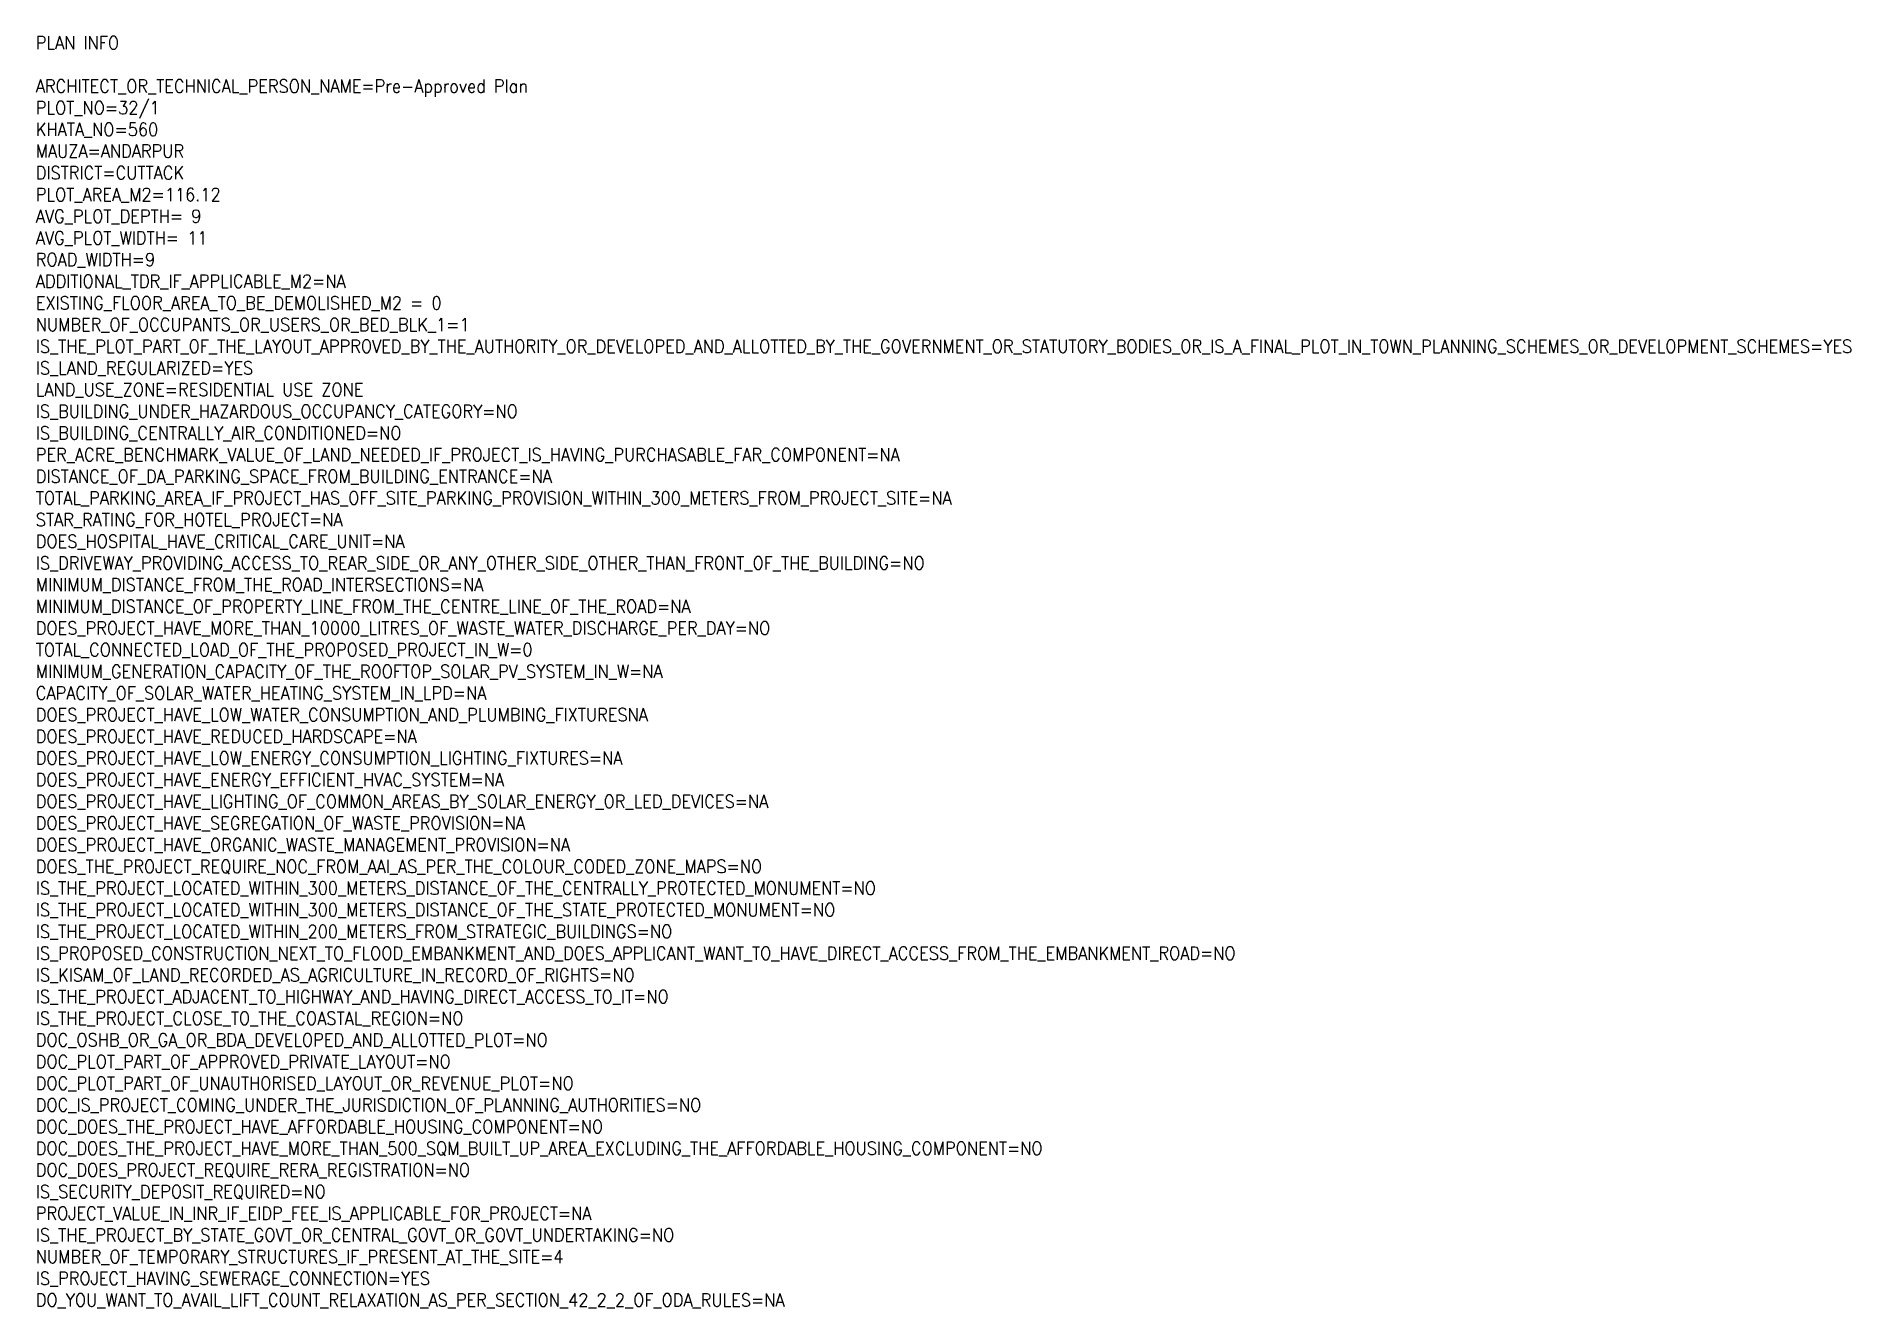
# Model space of a CAD drawing. Header units: metres. Extents: x -9628 to -9500, y 28658 to 28805.
# Drawn here: x -9628.2 to -9499.6, y 28658 to 28748.1 of the extents above; entities that cross this region are included whole.
import ezdxf

# ---------------------------------------------------------------- set-up
doc = ezdxf.new("R2010")
doc.units = ezdxf.units.M
doc.layers.add('PLAN_INFO', color=1, linetype='Continuous', lineweight=20)
doc.styles.add('style2', font='arial.ttf', dxfattribs={"height": 0.3})

msp = doc.modelspace()

# ---------------------------------------------------------------- texts
at = {"layer": 'PLAN_INFO', "linetype": 'Continuous', "insert": (-9628.19854, 28748.13634), "char_height": 0.9217152, "attachment_point": 1, "style": 'style2'}
msp.add_mtext_dynamic_manual_height_columns('{\\Fstandard|c0;PLAN INFO\\P\\PARCHITECT_OR_TECHNICAL_PERSON_NAME=Pre-Approved Plan\\PPLOT_NO=32/1\\PKHATA_NO=560\\PMAUZA=ANDARPUR\\PDISTRICT=CUTTACK\\PPLOT_AREA_M2=116.12\\PAVG_PLOT_DEPTH= 9\\PAVG_PLOT_WIDTH= 11\\P\\A1;ROAD_WIDTH=9\\PADDITIONAL_TDR_IF_APPLICABLE_M2=NA\\P\\A0;EXISTING_FLOOR_AREA_TO_BE_DEMOLISHED_M2 = 0\\PNUMBER_OF_OCCUPANTS_OR_USERS_OR_BED_BLK_1=1\\PIS_THE_PLOT_PART_OF_THE_LAYOUT_APPROVED_BY_THE_AUTHORITY_OR_DEVELOPED_AND_ALLOTTED_BY_THE_GOVERNMENT_OR_STATUTORY_BODIES_OR_IS_A_FINAL_PLOT_IN_TOWN_PLANNING_SCHEMES_OR_DEVELOPMENT_SCHEMES=YES\\P\\A1;IS_LAND_REGULARIZED=YES\\PLAND_USE_ZONE=RESIDENTIAL USE ZONE\\A0;\\PIS_BUILDING_UNDER_HAZARDOUS_OCCUPANCY_CATEGORY=NO\\PIS_BUILDING_CENTRALLY_AIR_CONDITIONED=NO\\PPER_ACRE_BENCHMARK_VALUE_OF_LAND_NEEDED_IF_PROJECT_IS_HAVING_PURCHASABLE_FAR_COMPONENT=NA\\PDISTANCE_OF_DA_PARKING_SPACE_FROM_BUILDING_ENTRANCE=NA\\PTOTAL_PARKING_AREA_IF_PROJECT_HAS_OFF_SITE_PARKING_PROVISION_WITHIN_300_METERS_FROM_PROJECT_SITE=NA\\PSTAR_RATING_FOR_HOTEL_PROJECT=NA\\PDOES_HOSPITAL_HAVE_CRITICAL_CARE_UNIT=NA\\PIS_DRIVEWAY_PROVIDING_ACCESS_TO_REAR_SIDE_OR_ANY_OTHER_SIDE_OTHER_THAN_FRONT_OF_THE_BUILDING=NO\\PMINIMUM_DISTANCE_FROM_THE_ROAD_INTERSECTIONS=NA\\PMINIMUM_DISTANCE_OF_PROPERTY_LINE_FROM_THE_CENTRE_LINE_OF_THE_ROAD=NA\\PDOES_PROJECT_HAVE_MORE_THAN_10000_LITRES_OF_WASTE_WATER_DISCHARGE_PER_DAY=NO\\PTOTAL_CONNECTED_LOAD_OF_THE_PROPOSED_PROJECT_IN_W=0\\PMINIMUM_GENERATION_CAPACITY_OF_THE_ROOFTOP_SOLAR_PV_SYSTEM_IN_W=NA\\PCAPACITY_OF_SOLAR_WATER_HEATING_SYSTEM_IN_LPD=NA\\PDOES_PROJECT_HAVE_LOW_WATER_CONSUMPTION_AND_PLUMBING_FIXTURESNA\\PDOES_PROJECT_HAVE_REDUCED_HARDSCAPE=NA\\PDOES_PROJECT_HAVE_LOW_ENERGY_CONSUMPTION_LIGHTING_FIXTURES=NA\\PDOES_PROJECT_HAVE_ENERGY_EFFICIENT_HVAC_SYSTEM=NA\\PDOES_PROJECT_HAVE_LIGHTING_OF_COMMON_AREAS_BY_SOLAR_ENERGY_OR_LED_DEVICES=NA\\PDOES_PROJECT_HAVE_SEGREGATION_OF_WASTE_PROVISION=NA\\PDOES_PROJECT_HAVE_ORGANIC_WASTE_MANAGEMENT_PROVISION=NA\\fCalibri|b0|i0|c0|p34;\\H0.91667x;\\P\\Fstandard|c0;\\H1.09091x;DOES_THE_PROJECT_REQUIRE_NOC_FROM_AAI_AS_PER_THE_COLOUR_CODED_ZONE_MAPS=NO\\PIS_THE_PROJECT_LOCATED_WITHIN_300_METERS_DISTANCE_OF_THE_CENTRALLY_PROTECTED_MONUMENT=NO\\PIS_THE_PROJECT_LOCATED_WITHIN_300_METERS_DISTANCE_OF_THE_STATE_PROTECTED_MONUMENT=NO\\PIS_THE_PROJECT_LOCATED_WITHIN_200_METERS_FROM_STRATEGIC_BUILDINGS=NO\\PIS_PROPOSED_CONSTRUCTION_NEXT_TO_FLOOD_EMBANKMENT_AND_DOES_APPLICANT_WANT_TO_HAVE_DIRECT_ACCESS_FROM_THE_EMBANKMENT_ROAD=NO\\PIS_KISAM_OF_LAND_RECORDED_AS_AGRICULTURE_IN_RECORD_OF_RIGHTS=NO\\PIS_THE_PROJECT_ADJACENT_TO_HIGHWAY_AND_HAVING_DIRECT_ACCESS_TO_IT=NO\\PIS_THE_PROJECT_CLOSE_TO_THE_COASTAL_REGION=NO\\PDOC_OSHB_OR_GA_OR_BDA_DEVELOPED_AND_ALLOTTED_PLOT=NO\\PDOC_PLOT_PART_OF_APPROVED_PRIVATE_LAYOUT=NO\\PDOC_PLOT_PART_OF_UNAUTHORISED_LAYOUT_OR_REVENUE_PLOT=NO\\PDOC_IS_PROJECT_COMING_UNDER_THE_JURISDICTION_OF_PLANNING_AUTHORITIES=NO\\PDOC_DOES_THE_PROJECT_HAVE_AFFORDABLE_HOUSING_COMPONENT=NO\\PDOC_DOES_THE_PROJECT_HAVE_MORE_THAN_500_SQM_BUILT_UP_AREA_EXCLUDING_THE_AFFORDABLE_HOUSING_COMPONENT=NO\\PDOC_DOES_PROJECT_REQUIRE_RERA_REGISTRATION=NO\\PIS_SECURITY_DEPOSIT_REQUIRED=NO\\PPROJECT_VALUE_IN_INR_IF_EIDP_FEE_IS_APPLICABLE_FOR_PROJECT=NA\\PIS_THE_PROJECT_BY_STATE_GOVT_OR_CENTRAL_GOVT_OR_GOVT_UNDERTAKING=NO\\PNUMBER_OF_TEMPORARY_STRUCTURES_IF_PRESENT_AT_THE_SITE=4\\P\\A1;IS_PROJECT_HAVING_SEWERAGE_CONNECTION=YES\\P\\H1.00001x;DO_YOU_WANT_TO_AVAIL_LIFT_COUNT_RELAXATION_AS_PER_SECTION_42_2_2_OF_ODA_RULES=NA}', width=94.050964, gutter_width=12.096, heights=[0], dxfattribs=at)

doc.saveas('drawing.dxf')
